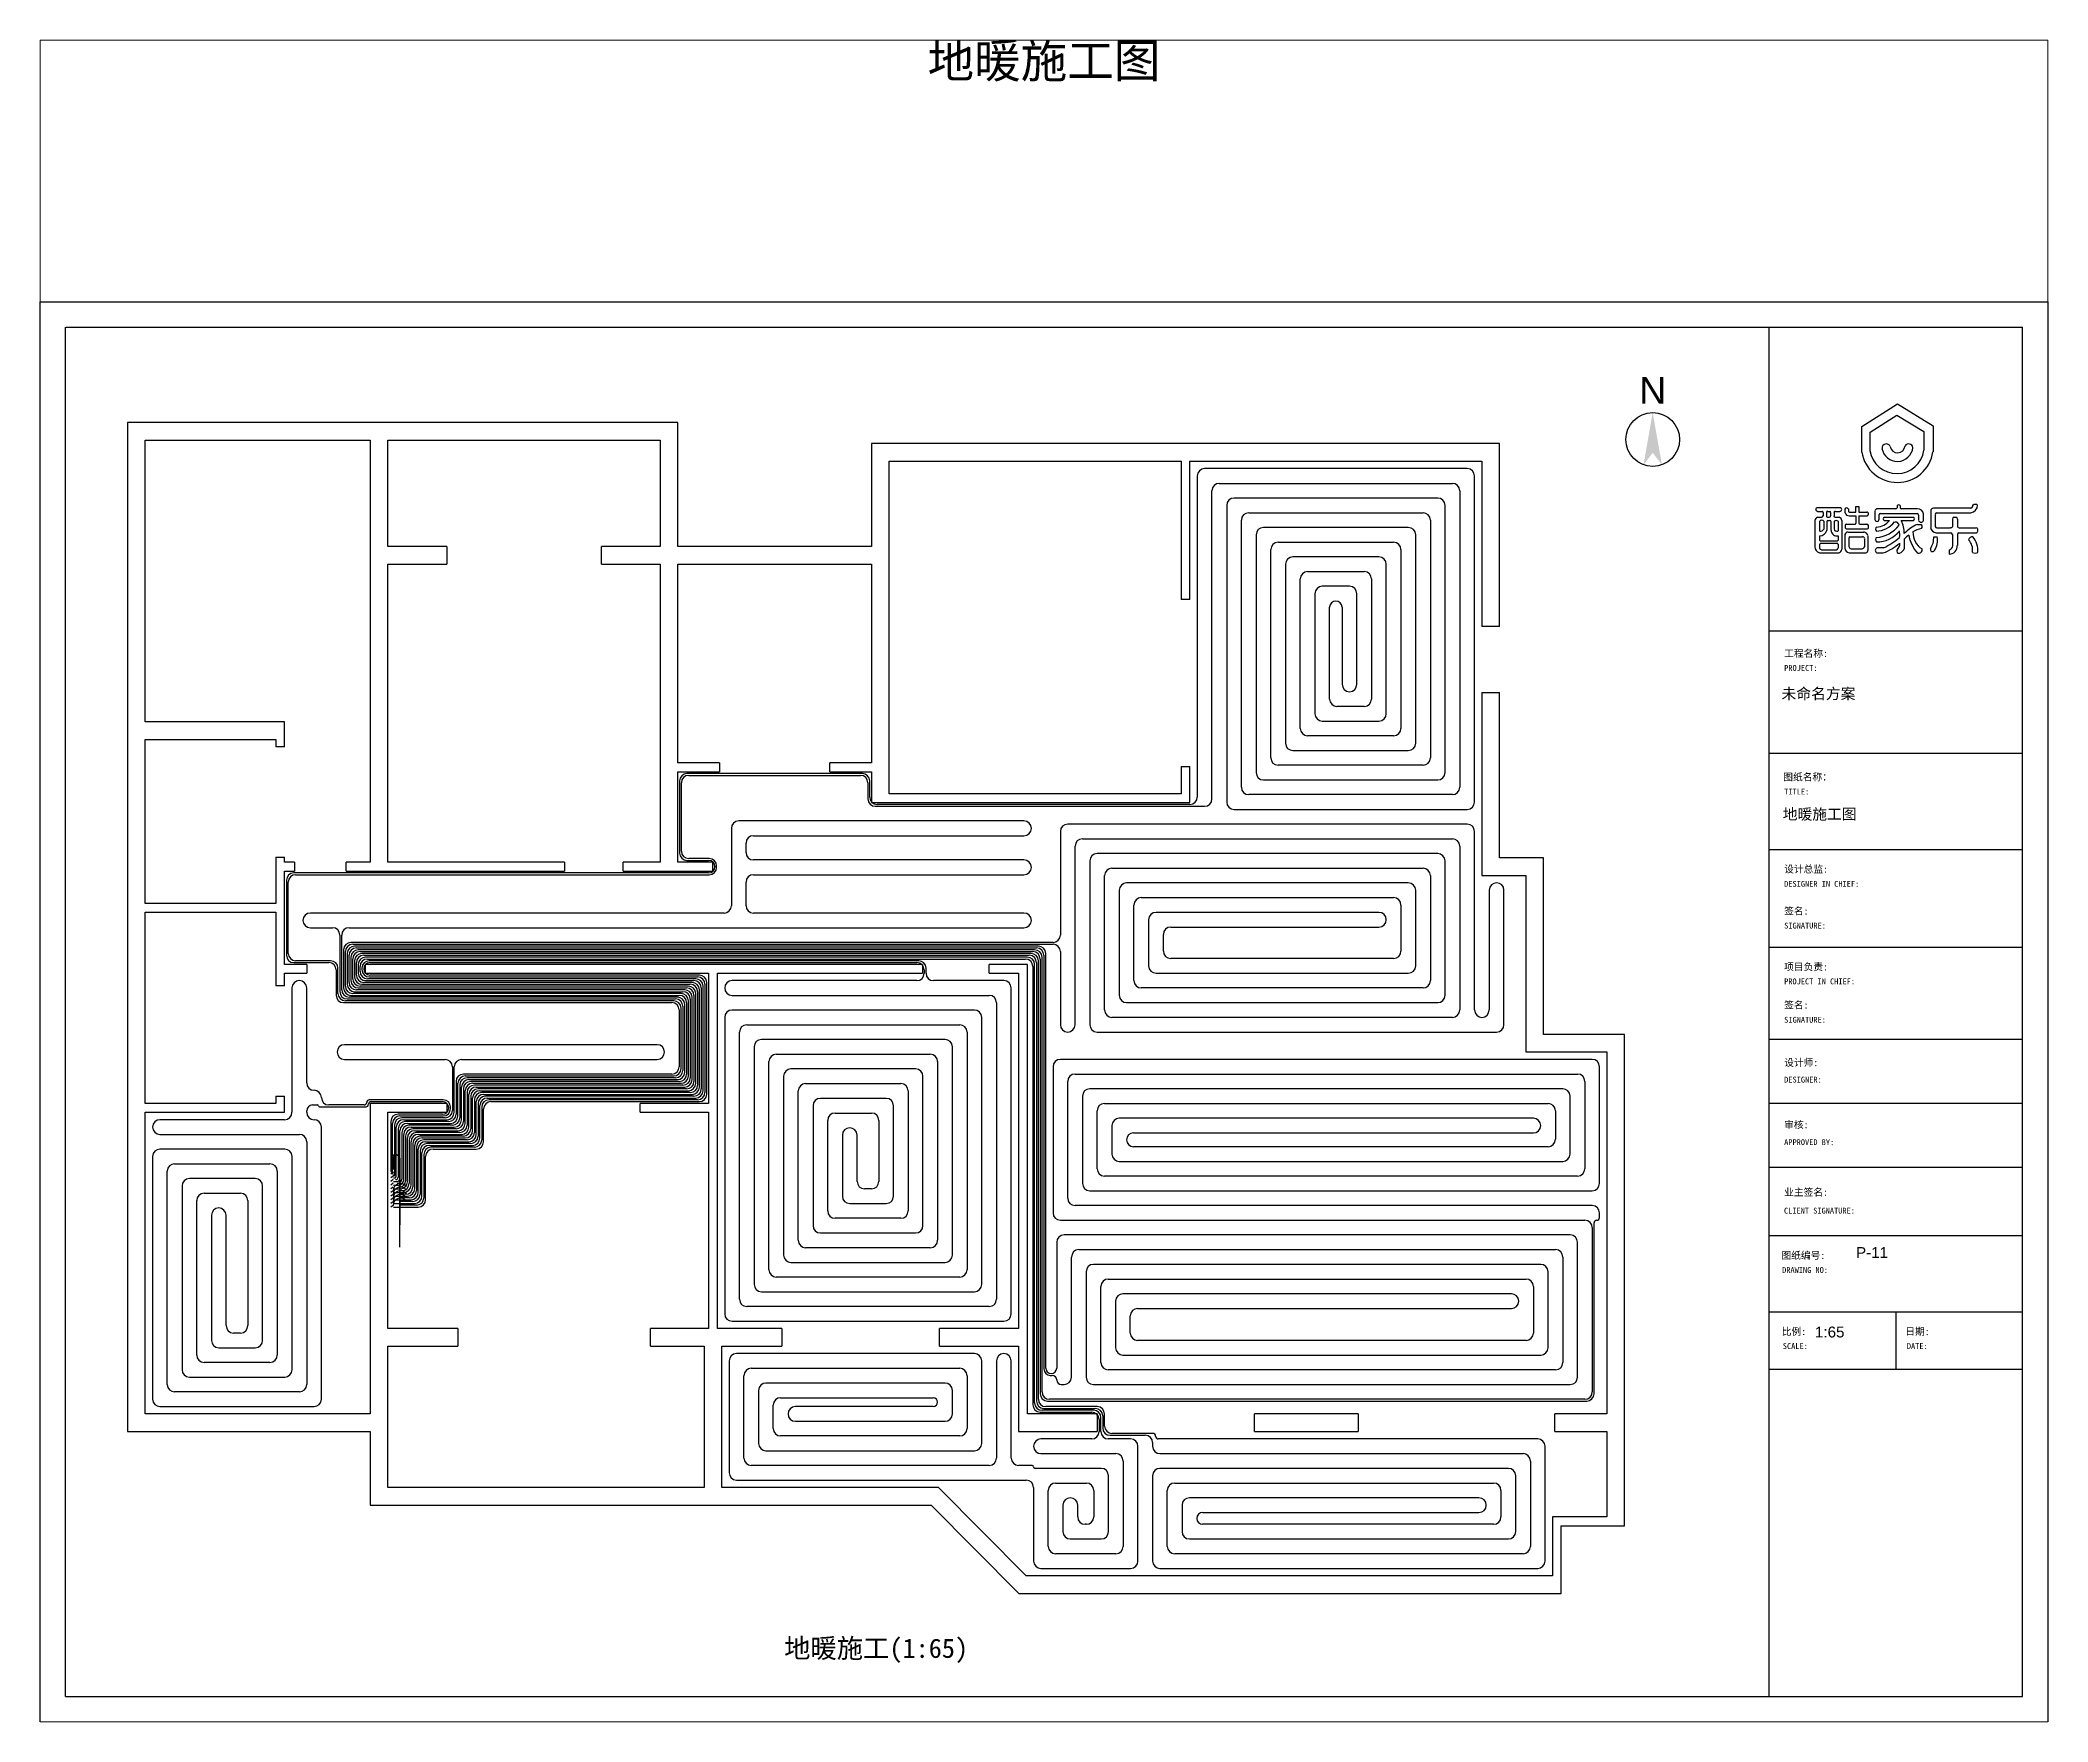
# Paper-space layout 'Layout1' of a CAD drawing. Header units: inches. Extents: x 0 to 10.5, y -0.4 to 8.4.
# The model-space entities are those that its viewports show. They can reach past a viewport. Long polylines and large blocks are cut down to what shows.
import ezdxf

# ---------------------------------------------------------------- set-up
doc = ezdxf.new("R2010")
doc.units = ezdxf.units.IN
doc.header["$MEASUREMENT"] = 0
for name, color, linetype in [('A2-建筑墙体', 255, 'Continuous'), ('P9-符号标注', 1, 'Continuous'), ('图框', 4, 'Continuous'), ('地暖管', 7, 'Continuous')]:
    doc.layers.add(name, color=color, linetype=linetype)
doc.styles.add('1dac53a31aeba2370b97106346818e54', font='', dxfattribs={"height": 43.198381})
doc.styles.add('1f488f4b2ef1b152d32ed8bb140b4ed1', font='', dxfattribs={"height": 43.198381})
doc.styles.add('2ee4a1918873d97d1977456be36b2fac', font='', dxfattribs={"height": 52.798021})
doc.styles.add('58c27925b294fd0c30aaffbcf10887a5', font='', dxfattribs={"height": 52.798021})
doc.styles.add('5d7050954b2bbd82e94d75c8334c1a07', font='', dxfattribs={"height": 52.798021})
doc.styles.add('6cdbe4c37f334f9b3f18b74c6616af9b', font='', dxfattribs={"height": 43.198381})
doc.styles.add('871ba157db02772189435026d6a1f12a', font='', dxfattribs={"height": 52.798021})
doc.styles.add('b55c54cd7af753c58a5ed410a0ddc4e6', font='', dxfattribs={"height": 43.198381})
doc.styles.add('DEFAULT_COMPASS_TEXT_STYLE13.239135297263294', font='', dxfattribs={"height": 198.587029})
doc.styles.add('eec79cf32286c9bcb9e9a0388136559f', font='', dxfattribs={"height": 43.198381})
doc.styles.add('fecaf8cb5bb26a9b40f5bfd342b1b301', font='', dxfattribs={"height": 52.798021})
doc.styles.add('LAYER_TEXT_STYLE_YELLOW_327.83400727600923_ZH', font='', dxfattribs={"height": 327.834007})
doc.styles.add('LAYER_TEXT_STYLE_YELLOW_650_ZH', font='', dxfattribs={"height": 580.357143})
doc.styles.add('macro_bim_design_name_ZH', font='', dxfattribs={"height": 80.1})
doc.styles.add('macro_bim_page_name_ZH', font='', dxfattribs={"height": 80.1})
doc.styles.add('macro_bim_page_number', font='', dxfattribs={"height": 80.1})
doc.styles.add('macro_bim_view_ratio', font='', dxfattribs={"height": 80.1})
doc.styles.get('1dac53a31aeba2370b97106346818e54').set_extended_font_data('SimSun')
doc.styles.get('1f488f4b2ef1b152d32ed8bb140b4ed1').set_extended_font_data('SimSun')
doc.styles.get('2ee4a1918873d97d1977456be36b2fac').set_extended_font_data('SimSun')
doc.styles.get('58c27925b294fd0c30aaffbcf10887a5').set_extended_font_data('SimSun')
doc.styles.get('5d7050954b2bbd82e94d75c8334c1a07').set_extended_font_data('SimSun')
doc.styles.get('6cdbe4c37f334f9b3f18b74c6616af9b').set_extended_font_data('SimSun')
doc.styles.get('871ba157db02772189435026d6a1f12a').set_extended_font_data('SimSun')
doc.styles.get('b55c54cd7af753c58a5ed410a0ddc4e6').set_extended_font_data('SimSun')
doc.styles.get('DEFAULT_COMPASS_TEXT_STYLE13.239135297263294').set_extended_font_data('Arial')
doc.styles.get('eec79cf32286c9bcb9e9a0388136559f').set_extended_font_data('SimSun')
doc.styles.get('fecaf8cb5bb26a9b40f5bfd342b1b301').set_extended_font_data('SimSun')
doc.styles.get('LAYER_TEXT_STYLE_YELLOW_327.83400727600923_ZH').set_extended_font_data('SimSun')
doc.styles.get('LAYER_TEXT_STYLE_YELLOW_650_ZH').set_extended_font_data('SimSun')
doc.styles.get('macro_bim_design_name_ZH').set_extended_font_data('SimSun')
doc.styles.get('macro_bim_page_name_ZH').set_extended_font_data('SimSun')
doc.styles.get('macro_bim_page_number').set_extended_font_data('Arial')
doc.styles.get('macro_bim_view_ratio').set_extended_font_data('Arial')

psp = doc.layouts.get("Layout1")

msp = doc.modelspace()

# ---------------------------------------------------------------- texts
at = {"color": 2, "attachment_point": 5, "line_spacing_factor": 0.8}
for s, insert, char_height, style in [('地暖施工图^M^J', (13650, -4778), 464.3, 'LAYER_TEXT_STYLE_YELLOW_650_ZH'), ('地暖施工(1:65)', (11367, -26367), 262.3, 'LAYER_TEXT_STYLE_YELLOW_327.83400727600923_ZH')]:
    msp.add_mtext(s, dxfattribs=dict(at, insert=insert, char_height=char_height, style=style))
at = {"layer": 'P9-符号标注', "color": 7, "insert": (21927, -9232), "char_height": 365, "attachment_point": 5, "line_spacing_factor": 0.8, "style": 'DEFAULT_COMPASS_TEXT_STYLE13.239135297263294'}
msp.add_mtext('N', dxfattribs=at)
at = {"layer": '图框', "color": 7, "char_height": 147.3, "attachment_point": 1, "line_spacing_factor": 0.8}
for s, insert, style in [('未命名方案^M^J', (23679, -13282), 'macro_bim_design_name_ZH'), ('地暖施工图^M^J', (23695, -14920), 'macro_bim_page_name_ZH'), ('P-11^M^J', (24692, -20879), 'macro_bim_page_number'), ('1:65^M^J', (24134, -21960), 'macro_bim_view_ratio')]:
    msp.add_mtext(s, dxfattribs=dict(at, insert=insert, style=style))

# ---------------------------------------------------------------- blocks, each defined once
blk = doc.blocks.new('1017054')
at = {"layer": '图框', "linetype": 'Continuous'}
for p, q in [((1, -8420), (11879, -8420)), ((1, -16820), (1, -8420)), ((11879, -8420), (11879, -16820)), ((151, -16670), (151, -8570)), ((155, -8570), (11729, -8570)), ((10229, -8570), (10229, -16670)), ((11729, -16670), (11729, -8570)), ((10779, -9158), (10989, -9025)), ((10989, -9025), (11200, -9155)), ((10827, -9191), (10986, -9092)), ((10986, -9092), (11146, -9187)), ((10779, -9309), (10779, -9158)), ((10827, -9301), (10827, -9191)), ((11146, -9187), (11146, -9299)), ((11200, -9155), (11200, -9308)), ((10500, -9714), (10500, -9871)), ((10516, -9638), (10649, -9638)), ((10516, -9695), (10540, -9695)), ((10517, -9660), (10543, -9660)), ((10529, -9718), (10529, -9778)), ((10550, -9667), (10550, -9686)), ((10553, -9718), (10553, -9765)), ((10569, -9667), (10569, -9686)), ((10572, -9722), (10572, -9772)), ((10578, -9660), (10588, -9660)), ((10578, -9695), (10588, -9695)), ((10578, -9714), (10588, -9714)), ((10594, -9667), (10594, -9686)), ((10596, -9722), (10596, -9772)), ((10614, -9667), (10614, -9686)), ((10615, -9718), (10615, -9765)), ((10622, -9695), (10645, -9695)), ((10623, -9660), (10648, -9660)), ((10638, -9718), (10638, -9778)), ((10660, -9714), (10660, -9884)), ((10679, -9647), (10679, -9668)), ((10687, -9736), (10739, -9736)), ((10699, -9646), (10699, -9660)), ((10704, -9664), (10744, -9664)), ((10704, -9686), (10744, -9686)), ((10744, -9664), (10744, -9632)), ((10744, -9632), (10761, -9632)), ((10744, -9686), (10744, -9730)), ((10761, -9632), (10761, -9664)), ((10761, -9664), (10809, -9664)), ((10761, -9686), (10810, -9686)), ((10761, -9686), (10761, -9730)), ((10766, -9736), (10809, -9736)), ((10816, -9669), (10816, -9681)), ((10855, -9658), (10855, -9708)), ((10979, -9645), (10872, -9645)), ((10880, -9679), (10880, -9707)), ((10887, -9672), (11105, -9672)), ((10910, -9714), (10943, -9714)), ((10912, -9695), (11084, -9695)), ((10973, -9723), (10986, -9723)), ((10988, -9626), (10988, -9639)), ((11005, -9626), (11005, -9639)), ((11108, -9645), (11010, -9645)), ((11012, -9714), (11084, -9714)), ((11108, -9737), (11127, -9737)), ((11113, -9683), (11113, -9713)), ((11144, -9714), (11144, -9674)), ((11186, -9651), (11186, -9756)), ((11424, -9641), (11208, -9641)), ((11213, -9678), (11213, -9749)), ((11223, -9668), (11422, -9668)), ((11315, -9706), (11315, -9752)), ((11323, -9695), (11339, -9695)), ((11344, -9706), (11344, -9752)), ((10529, -9804), (10529, -9831)), ((10529, -9854), (10529, -9877)), ((10536, -9849), (10633, -9849)), ((10537, -9835), (10630, -9835)), ((10638, -9804), (10638, -9831)), ((10638, -9854), (10638, -9877)), ((10678, -9796), (10678, -9878)), ((10680, -9743), (10680, -9758)), ((10687, -9763), (10812, -9763)), ((10699, -9783), (10790, -9783)), ((10702, -9821), (10702, -9867)), ((10706, -9810), (10783, -9810)), ((10795, -9820), (10795, -9869)), ((10815, -9806), (10815, -9888)), ((10817, -9743), (10817, -9758)), ((11031, -9877), (11031, -9823)), ((11204, -9810), (11225, -9810)), ((11218, -9788), (11305, -9788)), ((11223, -9757), (11304, -9757)), ((11316, -9797), (11316, -9864)), ((11344, -9796), (11344, -9862)), ((11352, -9788), (11455, -9788)), ((11354, -9757), (11454, -9757)), ((11463, -9764), (11463, -9780)), ((10528, -9905), (10644, -9905)), ((10541, -9887), (10630, -9887)), ((10704, -9905), (10802, -9905)), ((10716, -9882), (10780, -9882)), ((10867, -9906), (10905, -9906)), ((10907, -9875), (10869, -9875)), ((11295, -9888), (11295, -9913)), ((11729, -10368), (10229, -10368)), ((10229, -11091), (11729, -11091)), ((10229, -11660), (11729, -11660)), ((10229, -12237), (11729, -12237)), ((10229, -12781), (11729, -12781)), ((10229, -13160), (11729, -13160)), ((10229, -13539), (11729, -13539)), ((10229, -13944), (11729, -13944)), ((10229, -14394), (11729, -14394)), ((10979, -14394), (10979, -14734)), ((10229, -14734), (11729, -14734)), ((151, -16670), (11729, -16670)), ((1, -16820), (11879, -16820))]:
    blk.add_line(p, q, dxfattribs=at)
for centre, radius, start, end in [((10924, -9287), 25.6, 25.4217, 181.4755), ((11056, -9287), 25.6, 10.3302, 146.5496), ((10989, -9276), 213, 189.0633, 351.2254), ((10986, -9276), 161, 188.6788, 352.0826), ((10989, -9272), 92.6, 189.9871, 353.3239), ((10990, -9270), 44.2, 187.8755, 356.2645), ((10996, -9632), 10.4, 34.3448, 145.6552), ((11450, -9643), 24.2, 56.3684, 123.6316), ((10523, -9717), 22.9, 105.8398, 172.9577), ((10517, -9649), 10.8, 94.3178, 273.3504), ((10542, -9727), 14.9, 39.0145, 144.5069), ((10540, -9684), 11, 269.1434, 346.8272), ((10544, -9667), 6.82, 357.9813, 95.3251), ((10578, -9669), 9.33, 88.0429, 167.3039), ((10577, -9687), 8.15, 177.1117, 278.9893), ((10580, -9722), 7.97, 102.506, 178.9752), ((10588, -9666), 6.14, 349.2425, 85.6662), ((10585, -9686), 9.14, 292.9891, 0.3126), ((10589, -9722), 7.62, 359.8645, 92.4738), ((10622, -9669), 9.02, 87.0265, 167.2982), ((10622, -9686), 8.43, 179.7737, 268.0035), ((10626, -9734), 19.5, 51.8261, 124.5623), ((10641, -9714), 19.4, 359.2366, 77.7973), ((10649, -9649), 10.8, 266.6496, 85.6822), ((10689, -9649), 10.2, 18.3262, 167.8205), ((10703, -9662), 24.4, 195.3683, 273.7092), ((10688, -9744), 7.75, 97.023, 172.3878), ((10704, -9659), 5.04, 186.1129, 278.4123), ((10737, -9730), 7.12, 288.7577, 357.8254), ((10769, -9729), 8.1, 189.8664, 250.4176), ((10809, -9672), 7.85, 27.0659, 91.1627), ((10809, -9745), 8.27, 9.8926, 92.8722), ((10809, -9677), 8.28, 276.5681, 337.7041), ((10874, -9664), 19.8, 96.6007, 160.3597), ((10868, -9707), 12.5, 186.187, 2.5361), ((10858, -9629), 148, 272.3026, 320.7721), ((10859, -9647), 107, 273.9524, 321.1287), ((10888, -9680), 7.63, 91.6309, 173.2415), ((10916, -9705), 10.9, 111.6127, 237.2128), ((10979, -9635), 9.89, 268.8742, 333.4444), ((10966, -9751), 34.4, 15.3673, 54.4676), ((11012, -9638), 6.85, 190.6555, 259.3445), ((10883, -9785), 147, 357.8846, 28.7671), ((11214, -9974), 260, 114.3082, 135.1267), ((11080, -9704), 10.3, 291.0497, 70.1958), ((11103, -9683), 10.8, 0.021, 77.2986), ((11106, -9684), 39.2, 14.2994, 86.0895), ((11129, -9707), 16.8, 203.5785, 334.051), ((11120, -9751), 16, 317.397, 62.1117), ((11208, -9670), 29.1, 89.0621, 139.2711), ((11227, -9682), 14.7, 105.192, 161.4386), ((11330, -9708), 15.5, 118.117, 170.1296), ((11328, -9706), 16.6, 2.4315, 45.3302), ((11418, -9623), 45.4, 276.043, 0.6561), ((11418, -9624), 18, 287.8972, 5.2615), ((10530, -9752), 26.2, 268.286, 331.4678), ((10530, -9761), 43.2, 268.7071, 344.9622), ((10536, -9826), 8.72, 215.6619, 274.0552), ((10536, -9856), 6.59, 88.4624, 161.4065), ((10632, -9770), 35.4, 184.5653, 280.0218), ((10634, -9757), 21, 199.7556, 279.2299), ((10630, -9824), 10.9, 272.4689, 318.043), ((10633, -9854), 4.23, 356.5833, 90.1358), ((10701, -9809), 26.4, 95.4692, 150.4293), ((10688, -9755), 8.21, 201.5589, 265.2478), ((10722, -9822), 20.2, 142.4892, 177.2382), ((10782, -9823), 13.4, 15.3429, 86.4694), ((10789, -9809), 26.9, 7.3153, 87.9697), ((10811, -9757), 6.48, 276.5205, 350.2473), ((10875, -9827), 15.7, 123.3782, 235.8729), ((10875, -9766), 14.8, 121.8392, 226.6122), ((10846, -9620), 196, 275.8575, 321.3412), ((10867, -9669), 172, 269.6552, 321.4289), ((10796, -9609), 316, 290.1177, 311.0182), ((10725, -9487), 429, 295.1849, 310.2737), ((10953, -9851), 51.1, 311.4031, 3.379), ((10884, -9798), 119, 352.3038, 10.7649), ((11272, -10064), 341, 129.226, 134.9163), ((11284, -9757), 232, 190.7057, 220.3029), ((11194, -9786), 113, 177.3231, 238.5217), ((11148, -9881), 120, 98.1899, 123.8383), ((11091, -9818), 113, 325.9002, 3.9769), ((11224, -9749), 39, 189.9894, 261.0429), ((11127, -9832), 100, 323.8129, 12.8), ((11224, -9746), 11.1, 197.063, 266.0296), ((11302, -9738), 18.3, 274.9534, 313.251), ((11302, -9803), 15.2, 23.1977, 79.7655), ((11355, -9744), 13.1, 218.8604, 269.4316), ((11354, -9798), 10.2, 98.9535, 172.6014), ((11438, -9839), 29.6, 93.6778, 159.4525), ((11345, -9889), 89.2, 351.6279, 42.5776), ((11332, -9893), 133, 356.0858, 38.6706), ((11454, -9767), 9.65, 16.3888, 84.9004), ((11455, -9780), 7.71, 266.9322, 356.9554), ((10539, -9867), 39.5, 184.5461, 253.5877), ((10540, -9876), 11, 182.8788, 273.3527), ((10627, -9877), 10.5, 284.461, 1.1456), ((10638, -9884), 21.7, 284.7041, 359.8653), ((10711, -9872), 33.9, 190.6832, 257.6799), ((10719, -9865), 17.5, 186.4435, 257.5309), ((10778, -9865), 17, 275.0012, 347.3706), ((10799, -9889), 16.7, 280.6915, 1.9889), ((10876, -9891), 17.6, 113.2664, 240.4321), ((10998, -9895), 13, 153.4314, 282.6999), ((10987, -9864), 46.1, 288.0126, 343.6602), ((11115, -9887), 20.9, 247.696, 13.0599), ((11197, -9885), 12.7, 161.6014, 329.0657), ((11296, -9865), 47.6, 268.3218, 3.7575), ((11290, -9862), 26.5, 281.0456, 355.655), ((11449, -9875), 31.9, 240.085, 300.5245)]:
    blk.add_arc(centre, radius, start, end, dxfattribs=at)
at = {"layer": '图框', "color": 255, "attachment_point": 1, "line_spacing_factor": 0.8}
for s, insert, char_height, style in [('工程名称:', (10319, -10479), 42.2, '871ba157db02772189435026d6a1f12a'), ('PROJECT:', (10319, -10569), 34.6, '1f488f4b2ef1b152d32ed8bb140b4ed1'), ('图纸名称：', (10314, -11210), 42.2, '58c27925b294fd0c30aaffbcf10887a5'), ('TITLE:', (10319, -11300), 34.6, '1f488f4b2ef1b152d32ed8bb140b4ed1'), ('设计总监:', (10319, -11755), 42.2, '5d7050954b2bbd82e94d75c8334c1a07'), ('DESIGNER IN CHIEF:', (10319, -11846), 34.56, '6cdbe4c37f334f9b3f18b74c6616af9b'), ('签名:', (10319, -12003), 42.2, '5d7050954b2bbd82e94d75c8334c1a07'), ('SIGNATURE:', (10319, -12093), 34.6, '6cdbe4c37f334f9b3f18b74c6616af9b'), ('项目负责:', (10319, -12333), 42.2, '5d7050954b2bbd82e94d75c8334c1a07'), ('PROJECT IN CHIEF:', (10319, -12423), 34.56, 'b55c54cd7af753c58a5ed410a0ddc4e6'), ('签名:', (10319, -12559), 42.2, '2ee4a1918873d97d1977456be36b2fac'), ('SIGNATURE:', (10319, -12650), 34.6, '6cdbe4c37f334f9b3f18b74c6616af9b'), ('设计师:', (10319, -12899), 42.2, '2ee4a1918873d97d1977456be36b2fac'), ('DESIGNER:', (10319, -13004), 34.6, '6cdbe4c37f334f9b3f18b74c6616af9b'), ('审核:', (10319, -13267), 42.2, '2ee4a1918873d97d1977456be36b2fac'), ('APPROVED BY:', (10319, -13374), 34.56, 'eec79cf32286c9bcb9e9a0388136559f'), ('业主签名:', (10319, -13666), 42.2, 'fecaf8cb5bb26a9b40f5bfd342b1b301'), ('CLIENT SIGNATURE:', (10318, -13779), 34.56, '6cdbe4c37f334f9b3f18b74c6616af9b'), ('图纸编号:', (10303, -14040), 42.2, '2ee4a1918873d97d1977456be36b2fac'), ('DRAWING NO:', (10307, -14130), 34.56, '1dac53a31aeba2370b97106346818e54'), ('比例:', (10305, -14490), 42.2, '2ee4a1918873d97d1977456be36b2fac'), ('日期:', (11036, -14490), 42.2, '2ee4a1918873d97d1977456be36b2fac'), ('SCALE:', (10311, -14580), 34.6, '1f488f4b2ef1b152d32ed8bb140b4ed1'), ('DATE:', (11045, -14580), 34.6, '1f488f4b2ef1b152d32ed8bb140b4ed1')]:
    blk.add_mtext(s, dxfattribs=dict(at, insert=insert, char_height=char_height, style=style))

# ---------------------------------------------------------------- hatches: boundary and pattern name
at = {"layer": 'P9-符号标注'}
msp.add_hatch(color=0, dxfattribs=at).paths.add_polyline_path([(21927, -10083), (21802, -10244), (21927, -9536), (22052, -10244)], flags=0)

# ---------------------------------------------------------------- linework, layer by layer
at = {"layer": 'A2-建筑墙体', "color": 255, "linetype": 'Continuous'}
for p, q in [((1429, -9672), (1189, -9672)), ((1189, -9672), (1189, -23387)), ((8669, -9672), (1429, -9672)), ((8669, -9912), (8669, -9672)), ((1429, -13737), (1429, -9912)), ((1429, -9912), (4489, -9912)), ((4489, -9912), (4489, -15647)), ((4729, -9912), (8429, -9912)), ((4729, -11357), (4729, -9912)), ((8429, -9912), (8429, -11357)), ((8669, -11357), (8669, -9912)), ((11304, -9957), (11304, -10197)), ((19844, -9957), (11304, -9957)), ((19844, -10197), (19844, -9957)), ((11304, -10197), (11304, -11357)), ((11544, -10197), (15514, -10197)), ((11544, -14717), (11544, -10197)), ((15514, -10197), (15514, -12076)), ((15634, -10197), (19604, -10197)), ((15634, -12076), (15634, -10197)), ((19604, -10197), (19604, -12442)), ((19844, -12442), (19844, -10197)), ((5531, -11357), (4729, -11357)), ((5531, -11357), (5531, -11597)), ((5531, -11357), (5531, -11597)), ((8429, -11357), (7631, -11357)), ((7631, -11597), (7631, -11357)), ((7631, -11597), (7631, -11357)), ((11304, -11357), (8669, -11357)), ((4729, -11597), (5531, -11597)), ((4729, -15647), (4729, -11597)), ((7631, -11597), (8429, -11597)), ((8429, -11597), (8429, -15647)), ((8669, -11597), (11304, -11597)), ((8669, -14297), (8669, -11597)), ((11304, -11597), (11304, -14297)), ((15634, -12076), (15514, -12076)), ((15634, -12076), (15514, -12076)), ((19844, -12442), (19604, -12442)), ((19844, -12442), (19604, -12442)), ((19604, -13342), (19604, -15587)), ((19604, -13342), (19844, -13342)), ((19604, -13342), (19844, -13342)), ((19844, -15587), (19844, -13342)), ((3324, -13737), (1429, -13737)), ((3324, -13977), (3324, -13737)), ((1429, -13977), (3204, -13977)), ((1429, -16207), (1429, -13977)), ((3204, -13977), (3204, -14077)), ((3324, -14077), (3204, -14077)), ((3324, -14077), (3204, -14077)), ((3324, -14077), (3324, -13977)), ((9238, -14297), (8669, -14297)), ((8669, -15647), (8669, -14417)), ((8669, -14417), (9238, -14417)), ((9238, -14297), (9238, -14417)), ((9238, -14297), (9238, -14417)), ((11304, -14297), (10738, -14297)), ((10738, -14417), (10738, -14297)), ((10738, -14417), (10738, -14297)), ((10738, -14417), (11304, -14417)), ((11304, -14417), (11304, -14717)), ((15514, -14344), (15514, -14717)), ((15514, -14344), (15634, -14344)), ((15514, -14344), (15634, -14344)), ((15634, -14837), (15634, -14344)), ((11304, -14717), (11304, -14837)), ((15514, -14717), (11544, -14717)), ((11304, -14837), (15514, -14837)), ((15514, -14837), (15634, -14837)), ((3204, -15577), (3204, -16207)), ((3204, -15577), (3324, -15577)), ((3204, -15577), (3324, -15577)), ((3324, -15647), (3324, -15577)), ((3459, -15647), (3324, -15647)), ((3324, -17037), (3324, -15767)), ((3324, -15767), (3459, -15767)), ((3459, -15647), (3459, -15767)), ((3459, -15647), (3459, -15767)), ((4489, -15647), (4159, -15647)), ((4159, -15767), (4159, -15647)), ((4159, -15767), (4159, -15647)), ((4159, -15767), (7129, -15767)), ((7129, -15647), (4729, -15647)), ((7129, -15647), (7129, -15767)), ((7129, -15647), (7129, -15767)), ((8429, -15647), (7929, -15647)), ((7929, -15767), (7929, -15647)), ((7929, -15767), (7929, -15647)), ((7929, -15767), (9149, -15767)), ((9149, -15647), (8669, -15647)), ((9149, -15767), (9149, -15647)), ((19604, -15587), (19604, -15827)), ((19604, -15827), (20204, -15827)), ((20444, -15587), (19844, -15587)), ((20204, -15827), (20204, -18227)), ((20444, -15827), (20444, -15587)), ((20444, -17987), (20444, -15827)), ((3204, -16207), (1429, -16207)), ((1429, -18927), (1429, -16327)), ((1429, -16327), (3204, -16327)), ((3204, -16327), (3204, -17328)), ((3624, -17037), (3324, -17037)), ((3324, -17157), (3624, -17157)), ((3324, -17328), (3324, -17157)), ((3624, -17037), (3624, -17157)), ((3624, -17037), (3624, -17157)), ((11996, -17037), (4424, -17037)), ((4424, -17157), (4424, -17037)), ((4424, -17157), (4424, -17037)), ((4424, -17157), (9089, -17157)), ((9089, -17157), (9089, -18927)), ((9209, -17157), (11996, -17157)), ((9209, -21987), (9209, -17157)), ((11996, -17037), (11996, -17157)), ((11996, -17037), (11996, -17157)), ((13424, -17037), (12904, -17037)), ((12904, -17157), (12904, -17037)), ((12904, -17157), (12904, -17037)), ((12904, -17157), (13304, -17157)), ((13304, -17157), (13304, -21987)), ((13424, -17157), (13424, -17037)), ((13424, -23147), (13424, -17157)), ((3324, -17328), (3204, -17328)), ((3324, -17328), (3204, -17328)), ((21304, -17987), (20444, -17987)), ((21544, -17987), (21304, -17987)), ((21544, -24667), (21544, -17987)), ((20204, -18227), (20444, -18227)), ((20444, -18227), (21304, -18227)), ((21304, -18227), (21304, -23147)), ((3204, -18828), (3204, -18927)), ((3204, -18828), (3324, -18828)), ((3204, -18828), (3324, -18828)), ((3324, -18927), (3324, -18828)), ((3204, -18927), (1429, -18927)), ((1429, -19047), (3324, -19047)), ((1429, -23147), (1429, -19047)), ((3324, -19047), (3324, -18927)), ((4729, -18927), (4489, -18927)), ((4489, -18927), (4489, -23147)), ((5531, -18927), (4729, -18927)), ((4729, -21987), (4729, -19047)), ((4729, -19047), (5531, -19047)), ((5531, -18927), (5531, -19047)), ((5531, -18927), (5531, -19047)), ((9089, -18927), (8161, -18927)), ((8161, -19047), (8161, -18927)), ((8161, -19047), (8161, -18927)), ((8161, -19047), (9089, -19047)), ((9089, -19047), (9089, -21987)), ((5681, -21987), (4729, -21987)), ((5681, -21987), (5681, -22227)), ((5681, -21987), (5681, -22227)), ((9089, -21987), (8300, -21987)), ((8300, -22227), (8300, -21987)), ((8300, -22227), (8300, -21987)), ((10087, -21987), (9209, -21987)), ((10087, -21987), (10087, -22227)), ((10087, -21987), (10087, -22227)), ((13304, -21987), (12227, -21987)), ((12227, -22227), (12227, -21987)), ((12227, -22227), (12227, -21987)), ((4729, -24147), (4729, -22227)), ((4729, -22227), (5681, -22227)), ((8300, -22227), (9029, -22227)), ((9029, -22227), (9029, -24147)), ((9269, -22227), (10087, -22227)), ((9269, -24147), (9269, -22227)), ((12227, -22227), (13304, -22227)), ((13304, -22227), (13304, -23147)), ((4489, -23147), (1429, -23147)), ((13304, -23147), (13304, -23387)), ((14374, -23147), (13424, -23147)), ((14374, -23147), (14374, -23387)), ((14374, -23147), (14374, -23387)), ((17920, -23147), (16514, -23147)), ((16514, -23387), (16514, -23147)), ((16514, -23387), (16514, -23147)), ((17920, -23147), (17920, -23387)), ((17920, -23147), (17920, -23387)), ((21304, -23147), (20596, -23147)), ((20596, -23387), (20596, -23147)), ((20596, -23387), (20596, -23147)), ((1189, -23387), (1429, -23387)), ((1429, -23387), (4489, -23387)), ((4489, -23387), (4489, -24387)), ((13304, -23387), (14374, -23387)), ((16514, -23387), (17920, -23387)), ((20596, -23387), (21304, -23387)), ((21304, -23387), (21304, -24547)), ((9029, -24147), (4729, -24147)), ((12216, -24147), (9269, -24147)), ((13408, -25347), (12216, -24147)), ((4489, -24387), (4729, -24387)), ((4729, -24387), (12116, -24387)), ((12116, -24387), (13309, -25587)), ((20684, -24547), (20564, -24547)), ((20564, -24547), (20564, -25347)), ((21304, -24547), (20684, -24547)), ((20684, -25587), (20684, -24667)), ((20684, -24667), (21304, -24667)), ((21304, -24667), (21544, -24667)), ((20564, -25347), (13408, -25347)), ((13309, -25587), (20564, -25587)), ((20564, -25587), (20684, -25587))]:
    msp.add_line(p, q, dxfattribs=at)
at = {"layer": 'P9-符号标注', "color": 0, "linetype": 'Continuous'}
msp.add_circle((21927, -9901), 365, dxfattribs=at)
at = {"layer": '地暖管', "color": 242, "linetype": 'Continuous', "true_color": 0xbd002e}
for p, q in [((19404, -10297), (15834, -10297)), ((15734, -10397), (15734, -14762)), ((15934, -14787), (15934, -10597)), ((16034, -10497), (19204, -10497)), ((19304, -10597), (19304, -14629)), ((19504, -14829), (19504, -10397)), ((16134, -10797), (16134, -14829)), ((19004, -10697), (16234, -10697)), ((16434, -10897), (18804, -10897)), ((19104, -14429), (19104, -10797)), ((16334, -14629), (16334, -10997)), ((18604, -11097), (16634, -11097)), ((18904, -10997), (18904, -14229)), ((16534, -11197), (16534, -14429)), ((16734, -14229), (16734, -11397)), ((16834, -11297), (18404, -11297)), ((18504, -11397), (18504, -13829)), ((18704, -14029), (18704, -11197)), ((16934, -11597), (16934, -14029)), ((18204, -11497), (17034, -11497)), ((17234, -11697), (18004, -11697)), ((18304, -13629), (18304, -11597)), ((17134, -13829), (17134, -11797)), ((17334, -11997), (17334, -13629)), ((17804, -11897), (17434, -11897)), ((17904, -13229), (17904, -11997)), ((18104, -11797), (18104, -13429)), ((17534, -13429), (17534, -12182)), ((17704, -12182), (17704, -13229)), ((18004, -13529), (17634, -13529)), ((17434, -13729), (18204, -13729)), ((17034, -14129), (18604, -14129)), ((18404, -13929), (17234, -13929)), ((11180, -14442), (8794, -14442)), ((8819, -14467), (11155, -14467)), ((18804, -14329), (16834, -14329)), ((8694, -14542), (8694, -15522)), ((8719, -15497), (8719, -14567)), ((11255, -14567), (11255, -14787)), ((11280, -14762), (11280, -14542)), ((19204, -14729), (16434, -14729)), ((16634, -14529), (19004, -14529)), ((11355, -14887), (15834, -14887)), ((15634, -14862), (11380, -14862)), ((16234, -14929), (19404, -14929)), ((9399, -15187), (9399, -16238)), ((13378, -15087), (9499, -15087)), ((9699, -15287), (13378, -15287)), ((13873, -15229), (13873, -16638)), ((19404, -15129), (13973, -15129)), ((19504, -17656), (19504, -15229)), ((9599, -15517), (9599, -15387)), ((14073, -17856), (14073, -15429)), ((14173, -15329), (19204, -15329)), ((19004, -15529), (14373, -15529)), ((19304, -15429), (19304, -17656)), ((9090, -15792), (3449, -15792)), ((3474, -15817), (9099, -15817)), ((8794, -15622), (9090, -15622)), ((9099, -15597), (8819, -15597)), ((9174, -15706), (9174, -15708)), ((9199, -15717), (9199, -15697)), ((13378, -15617), (9699, -15617)), ((9699, -15817), (13378, -15817)), ((14273, -15629), (14273, -17856)), ((14473, -17656), (14473, -15829)), ((14573, -15729), (18804, -15729)), ((18904, -15829), (18904, -17256)), ((19104, -17456), (19104, -15629)), ((3349, -15892), (3349, -16912)), ((3374, -16887), (3374, -15917)), ((9599, -16238), (9599, -15917)), ((14673, -16029), (14673, -17456)), ((18604, -15929), (14773, -15929)), ((18704, -17056), (18704, -16029)), ((19704, -16027), (19704, -17656)), ((19904, -17856), (19904, -16027)), ((9299, -16338), (3674, -16338)), ((13378, -16338), (9699, -16338)), ((14873, -17256), (14873, -16229)), ((14973, -16129), (18404, -16129)), ((18204, -16329), (15173, -16329)), ((18504, -16229), (18504, -16856)), ((3674, -16538), (3975, -16538)), ((4075, -16638), (4075, -17406)), ((4100, -17381), (4100, -16638)), ((4200, -16538), (13378, -16538)), ((15073, -16429), (15073, -17056)), ((15273, -16856), (15273, -16629)), ((15373, -16529), (18204, -16529)), ((4125, -16838), (4125, -17357)), ((4150, -17332), (4150, -16863)), ((4175, -16888), (4175, -17307)), ((4200, -17282), (4200, -16913)), ((13773, -16738), (4225, -16738)), ((4250, -16763), (13773, -16763)), ((13573, -16788), (4275, -16788)), ((4300, -16813), (13548, -16813)), ((13523, -16838), (4325, -16838)), ((4350, -16863), (13498, -16863)), ((13473, -16888), (4375, -16888)), ((4400, -16913), (13448, -16913)), ((13648, -16913), (13648, -22536)), ((13673, -22523), (13673, -16888)), ((13873, -16863), (13873, -17856)), ((3449, -17012), (3925, -17012)), ((3950, -16987), (3474, -16987)), ((4025, -17112), (4025, -17456)), ((4050, -17431), (4050, -17087)), ((4225, -16938), (4225, -17257)), ((4250, -17232), (4250, -16963)), ((4275, -16988), (4275, -17207)), ((4300, -17182), (4300, -17013)), ((4325, -17038), (4325, -17157)), ((4350, -17132), (4350, -17063)), ((4375, -17087), (4375, -17107)), ((4400, -17098), (4400, -17096)), ((13423, -16938), (4425, -16938)), ((4450, -16963), (13398, -16963)), ((11946, -16987), (4475, -16987)), ((4484, -17012), (11921, -17012)), ((8965, -17182), (4484, -17182)), ((12021, -17112), (12021, -17157)), ((12046, -17157), (12046, -17087)), ((13498, -17063), (13498, -23022)), ((13523, -22997), (13523, -17038)), ((13548, -17013), (13548, -22973)), ((13573, -22948), (13573, -16988)), ((13598, -16963), (13598, -22873)), ((13623, -22848), (13623, -16938)), ((15173, -17156), (18604, -17156)), ((18404, -16956), (15373, -16956)), ((3424, -17357), (3424, -19047)), ((3624, -18647), (3624, -17357)), ((4225, -17457), (8690, -17457)), ((8715, -17432), (4250, -17432)), ((4275, -17407), (8740, -17407)), ((8765, -17382), (4300, -17382)), ((4325, -17357), (8790, -17357)), ((8815, -17332), (4350, -17332)), ((4375, -17307), (8840, -17307)), ((8865, -17282), (4400, -17282)), ((4425, -17257), (8890, -17257)), ((8915, -17232), (4450, -17232)), ((4475, -17207), (8940, -17207)), ((8890, -17457), (8890, -18628)), ((8915, -18653), (8915, -17432)), ((8940, -17407), (8940, -18678)), ((8965, -18703), (8965, -17382)), ((8990, -17357), (8990, -18728)), ((9015, -18753), (9015, -17332)), ((9040, -17307), (9040, -18777)), ((9065, -18802), (9065, -17282)), ((11921, -17257), (9409, -17257)), ((9409, -17457), (12904, -17457)), ((13104, -17257), (12146, -17257)), ((13204, -21787), (13204, -17357)), ((18804, -17356), (14973, -17356)), ((4125, -17556), (8590, -17556)), ((8615, -17531), (4150, -17531)), ((4175, -17506), (8640, -17506)), ((8665, -17481), (4200, -17481)), ((8690, -17656), (8690, -18428)), ((8715, -18453), (8715, -17631)), ((8740, -17606), (8740, -18478)), ((8765, -18503), (8765, -17581)), ((8790, -17557), (8790, -18528)), ((8815, -18553), (8815, -17532)), ((8840, -17507), (8840, -18578)), ((8865, -18603), (8865, -17482)), ((12704, -17657), (9409, -17657)), ((13004, -17557), (13004, -21587)), ((14773, -17556), (19004, -17556)), ((9309, -17757), (9309, -21787)), ((9509, -21587), (9509, -17957)), ((9609, -17857), (12504, -17857)), ((12604, -17957), (12604, -21187)), ((12804, -21387), (12804, -17757)), ((14373, -17956), (19804, -17956)), ((19204, -17756), (14573, -17756)), ((8390, -18128), (4138, -18128)), ((9709, -18157), (9709, -21387)), ((12304, -18057), (9809, -18057)), ((10009, -18257), (12104, -18257)), ((12404, -20987), (12404, -18157)), ((4138, -18328), (5505, -18328)), ((5605, -18428), (5605, -19022)), ((5630, -19047), (5630, -18428)), ((5730, -18328), (8390, -18328)), ((8590, -18528), (5755, -18528)), ((5780, -18553), (8615, -18553)), ((9909, -21187), (9909, -18357)), ((10109, -18557), (10109, -20987)), ((11904, -18457), (10209, -18457)), ((12004, -20587), (12004, -18557)), ((12204, -18357), (12204, -20787)), ((13773, -18427), (13773, -20414)), ((21104, -18327), (13873, -18327)), ((14073, -18527), (20904, -18527)), ((21204, -20014), (21204, -18427)), ((3725, -18747), (3724, -18747)), ((5655, -18628), (5655, -19072)), ((5680, -19097), (5680, -18653)), ((5705, -18678), (5705, -19122)), ((5730, -19147), (5730, -18703)), ((5755, -18728), (5755, -19172)), ((5780, -19197), (5780, -18753)), ((8640, -18578), (5805, -18578)), ((5805, -18778), (5805, -19222)), ((5830, -18603), (8665, -18603)), ((5830, -19247), (5830, -18803)), ((8690, -18628), (5855, -18628)), ((5855, -18828), (5855, -19271)), ((5880, -18653), (8715, -18653)), ((8740, -18678), (5905, -18678)), ((5930, -18703), (8765, -18703)), ((8790, -18728), (5955, -18728)), ((5980, -18753), (8815, -18753)), ((8840, -18778), (6005, -18778)), ((6030, -18803), (8865, -18803)), ((8890, -18828), (6054, -18828)), ((10309, -20787), (10309, -18757)), ((10409, -18657), (11704, -18657)), ((11804, -18757), (11804, -20387)), ((13973, -20214), (13973, -18627)), ((14173, -18827), (14173, -20014)), ((20704, -18727), (14273, -18727)), ((20804, -19614), (20804, -18827)), ((21004, -18627), (21004, -19814)), ((3624, -19047), (3624, -19027)), ((3704, -18947), (3773, -18947)), ((3785, -18959), (3785, -18960)), ((3797, -18972), (4431, -18972)), ((4406, -18947), (3925, -18947)), ((4440, -18911), (4440, -18913)), ((4465, -18938), (4465, -18936)), ((5480, -18877), (4474, -18877)), ((4499, -18902), (5472, -18902)), ((5472, -19072), (4868, -19072)), ((4893, -19097), (5480, -19097)), ((5556, -18986), (5556, -18988)), ((5580, -18997), (5580, -18977)), ((5880, -19296), (5880, -18853)), ((5905, -18878), (5905, -19321)), ((5930, -19346), (5930, -18903)), ((5954, -18928), (5954, -19371)), ((5979, -19396), (5979, -18953)), ((6004, -18977), (6004, -19421)), ((6029, -19446), (6029, -19002)), ((6079, -18853), (8915, -18853)), ((8940, -18877), (6104, -18877)), ((6129, -18902), (8965, -18902)), ((10509, -18957), (10509, -20587)), ((11504, -18857), (10609, -18857)), ((10809, -19057), (11304, -19057)), ((11604, -20187), (11604, -18957)), ((14373, -19814), (14373, -19027)), ((14473, -18927), (20504, -18927)), ((20604, -19027), (20604, -19414)), ((3324, -19147), (1629, -19147)), ((1629, -19347), (3525, -19347)), ((3725, -19147), (3724, -19147)), ((3825, -22947), (3825, -19247)), ((4768, -19172), (4768, -19844)), ((4793, -19881), (4793, -19197)), ((4818, -19222), (4818, -19904)), ((4843, -19917), (4843, -19247)), ((4868, -19272), (4868, -19929)), ((4893, -19942), (4893, -19297)), ((5505, -19122), (4918, -19122)), ((4918, -19322), (4918, -19954)), ((4943, -19147), (5530, -19147)), ((4943, -19967), (4943, -19347)), ((5555, -19172), (4968, -19172)), ((4968, -19372), (4968, -19979)), ((4993, -19197), (5580, -19197)), ((5605, -19222), (5018, -19222)), ((5043, -19247), (5630, -19247)), ((5655, -19272), (5068, -19272)), ((5093, -19297), (5680, -19297)), ((5705, -19322), (5118, -19322)), ((5143, -19347), (5730, -19347)), ((5755, -19371), (5168, -19371)), ((10709, -20387), (10709, -19157)), ((10909, -19357), (10909, -20187)), ((11109, -19987), (11109, -19357)), ((11404, -19157), (11404, -19987)), ((14573, -19227), (14573, -19614)), ((20304, -19127), (14673, -19127)), ((14866, -19327), (20304, -19327)), ((1529, -19647), (1529, -22947)), ((3325, -19547), (1629, -19547)), ((3425, -22547), (3425, -19647)), ((3625, -19447), (3625, -22747)), ((4831, -19626), (4830, -19626)), ((4847, -19626), (4849, -19626)), ((4993, -19992), (4993, -19397)), ((5018, -19422), (5018, -20011)), ((5043, -20036), (5043, -19447)), ((5068, -19471), (5068, -20061)), ((5093, -20086), (5093, -19496)), ((5117, -19521), (5117, -20111)), ((5142, -20135), (5142, -19546)), ((5167, -19571), (5167, -20160)), ((5192, -20185), (5192, -19596)), ((5193, -19396), (5780, -19396)), ((5805, -19421), (5217, -19421)), ((5217, -19621), (5217, -20210)), ((5242, -19446), (5830, -19446)), ((5242, -20235), (5242, -19646)), ((5854, -19471), (5267, -19471)), ((5292, -19496), (5879, -19496)), ((5904, -19521), (5317, -19521)), ((5342, -19546), (5929, -19546)), ((14773, -19421), (14773, -19420)), ((20504, -19514), (14866, -19514)), ((1729, -22747), (1729, -19847)), ((1829, -19747), (3125, -19747)), ((3225, -19847), (3225, -22347)), ((4768, -19688), (4768, -19826)), ((4803, -19862), (4768, -19886)), ((4803, -19911), (4768, -19936)), ((4785, -19861), (4786, -19861)), ((4803, -19886), (4798, -19886)), ((4798, -19886), (4798, -19886)), ((4803, -19826), (4803, -19670)), ((4811, -19911), (4810, -19911)), ((4893, -19670), (4893, -20576)), ((4893, -20779), (4893, -19688)), ((20904, -19914), (14473, -19914)), ((14673, -19714), (20704, -19714)), ((1929, -20047), (1929, -22547)), ((2925, -19947), (2029, -19947)), ((2229, -20147), (2725, -20147)), ((3025, -22147), (3025, -20047)), ((4802, -19962), (4768, -19986)), ((4802, -20012), (4768, -20036)), ((4801, -20063), (4768, -20086)), ((4800, -20113), (4768, -20136)), ((4800, -20163), (4768, -20186)), ((4803, -19936), (4822, -19936)), ((4803, -19986), (4847, -19986)), ((4803, -20036), (4872, -20036)), ((4803, -20086), (4897, -20086)), ((4803, -20136), (4903, -20136)), ((4803, -20186), (4903, -20186)), ((4822, -19936), (4824, -19936)), ((4836, -19961), (4834, -19961)), ((4847, -19986), (4849, -19986)), ((4861, -20011), (4859, -20011)), ((4872, -20036), (4874, -20036)), ((4886, -20061), (4883, -20061)), ((4897, -20086), (4899, -20086)), ((4918, -20111), (4900, -20111)), ((4968, -20161), (4900, -20161)), ((4903, -20136), (4943, -20136)), ((4903, -20186), (4993, -20186)), ((11304, -20087), (11209, -20087)), ((14273, -20114), (21104, -20114)), ((2129, -22347), (2129, -20247)), ((2329, -20447), (2329, -22147)), ((2529, -21947), (2529, -20447)), ((2825, -20247), (2825, -21947)), ((4800, -20213), (4768, -20235)), ((4800, -20263), (4768, -20285)), ((4800, -20313), (4768, -20335)), ((4803, -20235), (4903, -20235)), ((4803, -20285), (4903, -20285)), ((4803, -20335), (4903, -20335)), ((5017, -20211), (4900, -20211)), ((5067, -20260), (4900, -20260)), ((5117, -20310), (4900, -20310)), ((4903, -20235), (5042, -20235)), ((4903, -20285), (5092, -20285)), ((4903, -20335), (5142, -20335)), ((11009, -20287), (11504, -20287)), ((21104, -20314), (14073, -20314)), ((21204, -20477), (21204, -20414)), ((4893, -20676), (4893, -20576)), ((10609, -20687), (11904, -20687)), ((11704, -20487), (10809, -20487)), ((13873, -20514), (21005, -20514)), ((20805, -20714), (13923, -20714)), ((21105, -20614), (21105, -22848)), ((21130, -22873), (21130, -20551)), ((21167, -20514), (21167, -20514)), ((4893, -20879), (4893, -20779)), ((12104, -20887), (10409, -20887)), ((13823, -20814), (13823, -22523)), ((14023, -22648), (14023, -21014)), ((14123, -20914), (20605, -20914)), ((20705, -21014), (20705, -22448)), ((20905, -22648), (20905, -20814)), ((12504, -21287), (10009, -21287)), ((10209, -21087), (12304, -21087)), ((14223, -21214), (14223, -22648)), ((20405, -21114), (14323, -21114)), ((20505, -22248), (20505, -21214)), ((9809, -21487), (12704, -21487)), ((14423, -22448), (14423, -21414)), ((14523, -21314), (20205, -21314)), ((20005, -21514), (14723, -21514)), ((20305, -21414), (20305, -22048)), ((12904, -21687), (9609, -21687)), ((14623, -21614), (14623, -22248)), ((14823, -22048), (14823, -21814)), ((14923, -21714), (20005, -21714)), ((2725, -22047), (2629, -22047)), ((9409, -21887), (13104, -21887)), ((2429, -22247), (2925, -22247)), ((12704, -22327), (9469, -22327)), ((14723, -22348), (20405, -22348)), ((20205, -22148), (14923, -22148)), ((2029, -22647), (3325, -22647)), ((3125, -22447), (2229, -22447)), ((9369, -22427), (9369, -23947)), ((9569, -23747), (9569, -22627)), ((9669, -22527), (12504, -22527)), ((12604, -22627), (12604, -23347)), ((12804, -23547), (12804, -22427)), ((13004, -22427), (13004, -23747)), ((13204, -23747), (13204, -22427)), ((13735, -22623), (13761, -22623)), ((13748, -22598), (13748, -22598)), ((20605, -22548), (14523, -22548)), ((3525, -22847), (1829, -22847)), ((9769, -22827), (9769, -23547)), ((12304, -22727), (9869, -22727)), ((10069, -22927), (12144, -22927)), ((12404, -23147), (12404, -22827)), ((13823, -22685), (13823, -22686)), ((13885, -22748), (13923, -22748)), ((14323, -22748), (20805, -22748)), ((1629, -23047), (3725, -23047)), ((9969, -23347), (9969, -23027)), ((12144, -23047), (10269, -23047)), ((13598, -23122), (14299, -23122)), ((14324, -23097), (13623, -23097)), ((13648, -23073), (14348, -23073)), ((14373, -23048), (13673, -23048)), ((13698, -22973), (21030, -22973)), ((21005, -22948), (13723, -22948)), ((14424, -23387), (14424, -23197)), ((14448, -23173), (14448, -23337)), ((14473, -23312), (14473, -23148)), ((12504, -23447), (10069, -23447)), ((10269, -23247), (12304, -23247)), ((14399, -23222), (14399, -23387)), ((14548, -23437), (15027, -23437)), ((15130, -23412), (14573, -23412)), ((15167, -23450), (15167, -23449)), ((9869, -23647), (12704, -23647)), ((14299, -23487), (13608, -23487)), ((13608, -23687), (14627, -23687)), ((14827, -23487), (14524, -23487)), ((14927, -25147), (14927, -23587)), ((15127, -23537), (15127, -23587)), ((20364, -23487), (15204, -23487)), ((15227, -23687), (20164, -23687)), ((20464, -25147), (20464, -23587)), ((12904, -23847), (9669, -23847)), ((13488, -23847), (13304, -23847)), ((14427, -23887), (13528, -23887)), ((14527, -24747), (14527, -23987)), ((14727, -23787), (14727, -24947)), ((15127, -23987), (15127, -25147)), ((19964, -23887), (15227, -23887)), ((20064, -24747), (20064, -23987)), ((20264, -23787), (20264, -24947)), ((9469, -24047), (13408, -24047)), ((13508, -24147), (13508, -25147)), ((13708, -24947), (13708, -24187)), ((13808, -24087), (14227, -24087)), ((14327, -24187), (14327, -24547)), ((15327, -24947), (15327, -24187)), ((15427, -24087), (19764, -24087)), ((19564, -24287), (15627, -24287)), ((19864, -24187), (19864, -24547)), ((13908, -24387), (13908, -24747)), ((14108, -24547), (14108, -24387)), ((15527, -24387), (15527, -24747)), ((15807, -24487), (19564, -24487)), ((14227, -24647), (14208, -24647)), ((19764, -24647), (15807, -24647)), ((14627, -25047), (13808, -25047)), ((14008, -24847), (14427, -24847)), ((20164, -25047), (15427, -25047)), ((15627, -24847), (19964, -24847)), ((13608, -25247), (14827, -25247)), ((15227, -25247), (20364, -25247))]:
    msp.add_line(p, q, dxfattribs=at)
for centre, radius, start, end in [((15834, -10397), 100, 90, 180), ((19404, -10397), 100, 0, 90), ((16034, -10597), 100, 90, 180), ((19204, -10597), 100, 0, 90), ((16234, -10797), 100, 90, 180), ((16434, -10997), 100, 90, 180), ((18804, -10997), 100, 0, 90), ((19004, -10797), 100, 0, 90), ((16634, -11197), 100, 90, 180), ((18604, -11197), 100, 0, 90), ((16834, -11397), 100, 90, 180), ((18404, -11397), 100, 0, 90), ((17034, -11597), 100, 90, 180), ((17234, -11797), 100, 90, 180), ((18004, -11797), 100, 0, 90), ((18204, -11597), 100, 0, 90), ((17434, -11997), 100, 90, 180), ((17804, -11997), 100, 0, 90), ((17619, -12182), 85, 90, 180), ((17619, -12182), 85, 0, 90), ((17804, -13229), 100, 180, 270), ((17804, -13229), 100, 270, 0), ((17434, -13629), 100, 180, 270), ((17634, -13429), 100, 180, 270), ((18004, -13429), 100, 270, 0), ((18204, -13629), 100, 270, 0), ((17234, -13829), 100, 180, 270), ((18404, -13829), 100, 270, 0), ((17034, -14029), 100, 180, 270), ((18604, -14029), 100, 270, 0), ((8794, -14542), 100, 90, 180), ((8819, -14567), 100, 90, 180), ((11155, -14567), 100, 0, 90), ((11180, -14542), 100, 0, 90), ((16634, -14429), 100, 180, 270), ((16834, -14229), 100, 180, 270), ((18804, -14229), 100, 270, 0), ((19004, -14429), 100, 270, 0), ((16434, -14629), 100, 180, 270), ((19204, -14629), 100, 270, 0), ((11355, -14787), 100, 180, 270), ((11380, -14762), 100, 180, 270), ((15634, -14762), 100, 270, 0), ((15834, -14787), 100, 270, 0), ((16234, -14829), 100, 180, 270), ((19404, -14829), 100, 270, 0), ((9499, -15187), 100, 90, 180), ((9699, -15387), 100, 90, 180), ((13378, -15187), 100, 0, 90), ((13378, -15187), 100, 270, 0), ((13973, -15229), 100, 90, 180), ((19404, -15229), 100, 0, 90), ((8794, -15522), 100, 180, 270), ((8819, -15497), 100, 180, 270), ((9699, -15517), 100, 180, 270), ((14173, -15429), 100, 90, 180), ((14373, -15629), 100, 90, 180), ((19004, -15629), 100, 0, 90), ((19204, -15429), 100, 0, 90), ((3449, -15892), 100, 90, 180), ((3474, -15917), 100, 90, 180), ((9090, -15706), 84, 0, 90), ((9090, -15708), 84, 270, 0), ((9099, -15697), 100, 0, 90), ((9099, -15717), 100, 270, 0), ((9699, -15917), 100, 90, 180), ((13378, -15717), 100, 0, 90), ((13378, -15717), 100, 270, 0), ((14573, -15829), 100, 90, 180), ((18804, -15829), 100, 0, 90), ((14773, -16029), 100, 90, 180), ((18604, -16029), 100, 0, 90), ((19804, -16027), 100, 90, 180), ((19804, -16027), 100, 0, 90), ((3674, -16438), 100, 90, 180), ((9299, -16238), 100, 270, 0), ((9699, -16238), 100, 180, 270), ((13378, -16438), 100, 0, 90), ((14973, -16229), 100, 90, 180), ((15173, -16429), 100, 90, 180), ((18204, -16429), 100, 0, 90), ((18404, -16229), 100, 0, 90), ((3674, -16438), 100, 180, 270), ((3975, -16638), 100, 0, 90), ((4200, -16638), 100, 90, 180), ((13378, -16438), 100, 270, 0), ((13773, -16638), 100, 270, 0), ((15373, -16629), 100, 90, 180), ((18204, -16429), 100, 270, 0), ((3449, -16912), 100, 180, 270), ((3474, -16887), 100, 180, 270), ((4225, -16838), 100, 90, 180), ((4250, -16863), 100, 90, 180), ((4275, -16888), 100, 90, 180), ((4300, -16913), 100, 90, 180), ((4325, -16938), 100, 90, 180), ((4350, -16963), 100, 90, 180), ((4375, -16988), 100, 90, 180), ((4400, -17013), 100, 90, 180), ((13448, -17013), 100, 0, 90), ((13473, -16988), 100, 0, 90), ((13498, -16963), 100, 0, 90), ((13523, -16938), 100, 0, 90), ((13548, -16913), 100, 0, 90), ((13573, -16888), 100, 0, 90), ((13773, -16863), 100, 0, 90), ((15373, -16856), 100, 180, 270), ((18404, -16856), 100, 270, 0), ((3925, -17112), 100, 0, 90), ((3950, -17087), 100, 0, 90), ((4400, -17182), 100, 180, 270), ((4425, -17038), 100, 90, 180), ((4425, -17157), 100, 180, 270), ((4450, -17063), 100, 90, 180), ((4450, -17132), 100, 180, 270), ((4475, -17087), 100, 90, 180), ((4475, -17107), 100, 180, 270), ((4484, -17096), 84, 90, 180), ((4484, -17098), 84, 180, 270), ((8965, -17282), 100, 0, 90), ((11921, -17112), 100, 0, 90), ((11921, -17157), 100, 270, 0), ((11946, -17087), 100, 0, 90), ((12146, -17157), 100, 180, 270), ((13398, -17063), 100, 0, 90), ((13423, -17038), 100, 0, 90), ((15173, -17056), 100, 180, 270), ((18604, -17056), 100, 270, 0), ((3524, -17357), 100, 90, 180), ((3524, -17357), 100, 0, 90), ((4125, -17456), 100, 180, 270), ((4150, -17431), 100, 180, 270), ((4175, -17406), 100, 180, 270), ((4200, -17381), 100, 180, 270), ((4225, -17357), 100, 180, 270), ((4250, -17332), 100, 180, 270), ((4275, -17307), 100, 180, 270), ((4300, -17282), 100, 180, 270), ((4325, -17257), 100, 180, 270), ((4350, -17232), 100, 180, 270), ((4375, -17207), 100, 180, 270), ((8690, -17557), 100, 0, 90), ((8715, -17532), 100, 0, 90), ((8740, -17507), 100, 0, 90), ((8765, -17482), 100, 0, 90), ((8790, -17457), 100, 0, 90), ((8815, -17432), 100, 0, 90), ((8840, -17407), 100, 0, 90), ((8865, -17382), 100, 0, 90), ((8890, -17357), 100, 0, 90), ((8915, -17332), 100, 0, 90), ((8940, -17307), 100, 0, 90), ((9409, -17357), 100, 90, 180), ((9409, -17357), 100, 180, 270), ((12904, -17557), 100, 0, 90), ((13104, -17357), 100, 0, 90), ((14773, -17456), 100, 180, 270), ((14973, -17256), 100, 180, 270), ((18804, -17256), 100, 270, 0), ((19004, -17456), 100, 270, 0), ((8590, -17656), 100, 0, 90), ((8615, -17631), 100, 0, 90), ((8640, -17606), 100, 0, 90), ((8665, -17581), 100, 0, 90), ((9409, -17757), 100, 90, 180), ((12704, -17757), 100, 0, 90), ((14573, -17656), 100, 180, 270), ((19204, -17656), 100, 270, 0), ((19604, -17656), 100, 180, 270), ((19604, -17656), 100, 270, 0), ((9609, -17957), 100, 90, 180), ((12504, -17957), 100, 0, 90), ((13973, -17856), 100, 180, 270), ((13973, -17856), 100, 270, 0), ((14373, -17856), 100, 180, 270), ((19804, -17856), 100, 270, 0), ((4138, -18228), 100, 90, 180), ((4138, -18228), 100, 180, 270), ((8390, -18228), 100, 0, 90), ((8390, -18228), 100, 270, 0), ((9809, -18157), 100, 90, 180), ((10009, -18357), 100, 90, 180), ((12104, -18357), 100, 0, 90), ((12304, -18157), 100, 0, 90), ((5505, -18428), 100, 0, 90), ((5730, -18428), 100, 90, 180), ((5755, -18628), 100, 90, 180), ((5780, -18653), 100, 90, 180), ((8590, -18428), 100, 270, 0), ((8615, -18453), 100, 270, 0), ((8640, -18478), 100, 270, 0), ((8665, -18503), 100, 270, 0), ((8690, -18528), 100, 270, 0), ((8715, -18553), 100, 270, 0), ((10209, -18557), 100, 90, 180), ((11904, -18557), 100, 0, 90), ((13873, -18427), 100, 90, 180), ((14073, -18627), 100, 90, 180), ((20904, -18627), 100, 0, 90), ((21104, -18427), 100, 0, 90), ((3724, -18647), 100, 180, 270), ((3725, -18847), 100, 0, 90), ((5805, -18678), 100, 90, 180), ((5830, -18703), 100, 90, 180), ((5855, -18728), 100, 90, 180), ((5880, -18753), 100, 90, 180), ((5905, -18778), 100, 90, 180), ((5930, -18803), 100, 90, 180), ((5955, -18828), 100, 90, 180), ((5980, -18853), 100, 90, 180), ((6005, -18878), 100, 90, 180), ((6030, -18903), 100, 90, 180), ((6054, -18928), 100, 90, 180), ((8740, -18578), 100, 270, 0), ((8765, -18603), 100, 270, 0), ((8790, -18628), 100, 270, 0), ((8815, -18653), 100, 270, 0), ((8840, -18678), 100, 270, 0), ((8865, -18703), 100, 270, 0), ((8890, -18728), 100, 270, 0), ((8915, -18753), 100, 270, 0), ((8940, -18777), 100, 270, 0), ((8965, -18802), 100, 270, 0), ((10409, -18757), 100, 90, 180), ((11704, -18757), 100, 0, 90), ((14273, -18827), 100, 90, 180), ((20704, -18827), 100, 0, 90), ((3324, -19047), 100, 270, 0), ((3704, -19027), 80, 90, 180), ((3724, -19047), 100, 180, 270), ((3773, -18959), 12, 0, 90), ((3797, -18960), 12, 180, 270), ((3925, -18847), 100, 180, 270), ((4406, -18913), 34, 270, 0), ((4431, -18938), 34, 270, 0), ((4474, -18911), 34, 90, 180), ((4499, -18936), 34, 90, 180), ((4868, -19172), 100, 90, 180), ((4893, -19197), 100, 90, 180), ((5472, -18986), 84, 0, 90), ((5472, -18988), 84, 270, 0), ((5480, -18977), 100, 0, 90), ((5480, -18997), 100, 270, 0), ((5505, -19022), 100, 270, 0), ((5530, -19047), 100, 270, 0), ((5555, -19072), 100, 270, 0), ((5580, -19097), 100, 270, 0), ((6079, -18953), 100, 90, 180), ((6104, -18977), 100, 90, 180), ((6129, -19002), 100, 90, 180), ((10609, -18957), 100, 90, 180), ((10809, -19157), 100, 90, 180), ((11304, -19157), 100, 0, 90), ((11504, -18957), 100, 0, 90), ((14473, -19027), 100, 90, 180), ((20504, -19027), 100, 0, 90), ((1629, -19247), 100, 90, 180), ((1629, -19247), 100, 180, 270), ((3525, -19447), 100, 0, 90), ((3725, -19247), 100, 0, 90), ((4918, -19222), 100, 90, 180), ((4943, -19247), 100, 90, 180), ((4968, -19272), 100, 90, 180), ((4993, -19297), 100, 90, 180), ((5018, -19322), 100, 90, 180), ((5043, -19347), 100, 90, 180), ((5068, -19372), 100, 90, 180), ((5093, -19397), 100, 90, 180), ((5118, -19422), 100, 90, 180), ((5143, -19447), 100, 90, 180), ((5168, -19471), 100, 90, 180), ((5605, -19122), 100, 270, 0), ((5630, -19147), 100, 270, 0), ((5655, -19172), 100, 270, 0), ((5680, -19197), 100, 270, 0), ((5705, -19222), 100, 270, 0), ((5730, -19247), 100, 270, 0), ((5755, -19271), 100, 270, 0), ((5780, -19296), 100, 270, 0), ((5805, -19321), 100, 270, 0), ((5830, -19346), 100, 270, 0), ((5854, -19371), 100, 270, 0), ((11009, -19357), 100, 90, 180), ((11009, -19357), 100, 0, 90), ((14673, -19227), 100, 90, 180), ((14866, -19420), 93, 90, 180), ((20304, -19227), 100, 0, 90), ((20304, -19227), 100, 270, 0), ((1629, -19647), 100, 90, 180), ((3325, -19647), 100, 0, 90), ((4830, -19688), 62, 90, 180), ((4847, -19670), 44, 90, 180), ((4831, -19688), 62, 0, 90), ((4849, -19670), 44, 0, 90), ((5193, -19496), 100, 90, 180), ((5217, -19521), 100, 90, 180), ((5242, -19546), 100, 90, 180), ((5267, -19571), 100, 90, 180), ((5292, -19596), 100, 90, 180), ((5317, -19621), 100, 90, 180), ((5342, -19646), 100, 90, 180), ((5879, -19396), 100, 270, 0), ((5904, -19421), 100, 270, 0), ((5929, -19446), 100, 270, 0), ((14673, -19614), 100, 180, 270), ((14866, -19421), 93, 180, 270), ((20504, -19414), 100, 270, 0), ((20704, -19614), 100, 270, 0), ((1829, -19847), 100, 90, 180), ((3125, -19847), 100, 0, 90), ((4785, -19844), 17, 180, 270), ((4786, -19862), 0.731, 0, 35.4087), ((4798, -19881), 5, 180, 270), ((4810, -19911), 7, 35.4087, 180), ((4811, -19904), 7, 270, 0), ((4824, -19917), 19, 270, 0), ((14473, -19814), 100, 180, 270), ((20904, -19814), 100, 270, 0), ((2029, -20047), 100, 90, 180), ((2229, -20247), 100, 90, 180), ((2725, -20247), 100, 0, 90), ((2925, -20047), 100, 0, 90), ((4900, -20113), 100, 35.4087, 180), ((4900, -20163), 100, 35.4087, 180), ((4900, -20213), 100, 35.4087, 180), ((4900, -20263), 100, 35.4087, 180), ((4834, -19962), 1.38, 35.4087, 180), ((4836, -19929), 32, 270, 0), ((4849, -19942), 44, 270, 0), ((4858, -20012), 2.45, 35.4087, 180), ((4861, -19954), 57, 270, 0), ((4874, -19967), 69, 270, 0), ((4883, -20063), 3.53, 35.4087, 180), ((4886, -19979), 82, 270, 0), ((4899, -19992), 94, 270, 0), ((4918, -20011), 100, 270, 0), ((4943, -20036), 100, 270, 0), ((4968, -20061), 100, 270, 0), ((4993, -20086), 100, 270, 0), ((5017, -20111), 100, 270, 0), ((5042, -20135), 100, 270, 0), ((5067, -20160), 100, 270, 0), ((5092, -20185), 100, 270, 0), ((11009, -20187), 100, 180, 270), ((11209, -19987), 100, 180, 270), ((11304, -19987), 100, 270, 0), ((11504, -20187), 100, 270, 0), ((14273, -20014), 100, 180, 270), ((21104, -20014), 100, 270, 0), ((2429, -20447), 100, 90, 180), ((2429, -20447), 100, 0, 90), ((4900, -20313), 100, 35.4087, 180), ((5117, -20210), 100, 270, 0), ((5142, -20235), 100, 270, 0), ((10809, -20387), 100, 180, 270), ((11704, -20387), 100, 270, 0), ((13873, -20414), 100, 180, 270), ((14073, -20214), 100, 180, 270), ((21104, -20414), 100, 0, 90), ((10609, -20587), 100, 180, 270), ((11904, -20587), 100, 270, 0), ((13923, -20814), 100, 90, 180), ((20805, -20814), 100, 0, 90), ((21005, -20614), 100, 0, 90), ((21167, -20551), 37, 90, 180), ((21167, -20477), 37, 270, 0), ((10209, -20987), 100, 180, 270), ((10409, -20787), 100, 180, 270), ((12104, -20787), 100, 270, 0), ((12304, -20987), 100, 270, 0), ((14123, -21014), 100, 90, 180), ((20605, -21014), 100, 0, 90), ((10009, -21187), 100, 180, 270), ((12504, -21187), 100, 270, 0), ((14323, -21214), 100, 90, 180), ((20405, -21214), 100, 0, 90), ((9809, -21387), 100, 180, 270), ((12704, -21387), 100, 270, 0), ((14523, -21414), 100, 90, 180), ((14723, -21614), 100, 90, 180), ((20005, -21614), 100, 0, 90), ((20205, -21414), 100, 0, 90), ((9409, -21787), 100, 180, 270), ((9609, -21587), 100, 180, 270), ((12904, -21587), 100, 270, 0), ((13104, -21787), 100, 270, 0), ((14923, -21814), 100, 90, 180), ((20005, -21614), 100, 270, 0), ((2629, -21947), 100, 180, 270), ((2725, -21947), 100, 270, 0), ((14923, -22048), 100, 180, 270), ((20205, -22048), 100, 270, 0), ((2229, -22347), 100, 180, 270), ((2429, -22147), 100, 180, 270), ((2925, -22147), 100, 270, 0), ((3125, -22347), 100, 270, 0), ((9469, -22427), 100, 90, 180), ((12704, -22427), 100, 0, 90), ((13104, -22427), 100, 90, 180), ((13104, -22427), 100, 0, 90), ((14723, -22248), 100, 180, 270), ((20405, -22248), 100, 270, 0), ((2029, -22547), 100, 180, 270), ((3325, -22547), 100, 270, 0), ((9669, -22627), 100, 90, 180), ((12504, -22627), 100, 0, 90), ((13735, -22536), 87, 180, 270), ((13748, -22523), 75, 180, 270), ((13748, -22523), 75, 270, 0), ((13761, -22685), 62, 0, 90), ((13923, -22648), 100, 270, 0), ((14323, -22648), 100, 180, 270), ((14523, -22448), 100, 180, 270), ((20605, -22448), 100, 270, 0), ((20805, -22648), 100, 270, 0), ((1829, -22747), 100, 180, 270), ((3525, -22747), 100, 270, 0), ((9869, -22827), 100, 90, 180), ((10069, -23027), 100, 90, 180), ((12144, -22987), 60, 0, 90), ((12304, -22827), 100, 0, 90), ((13698, -22873), 100, 180, 270), ((13723, -22848), 100, 180, 270), ((13885, -22686), 62, 180, 270), ((21005, -22848), 100, 270, 0), ((21030, -22873), 100, 270, 0), ((1629, -22947), 100, 180, 270), ((3725, -22947), 100, 270, 0), ((10269, -23147), 100, 90, 180), ((10269, -23147), 100, 180, 270), ((12144, -22987), 60, 270, 0), ((12304, -23147), 100, 270, 0), ((13598, -23022), 100, 180, 270), ((13623, -22997), 100, 180, 270), ((13648, -22973), 100, 180, 270), ((13673, -22948), 100, 180, 270), ((14299, -23222), 100, 0, 90), ((14324, -23197), 100, 0, 90), ((14348, -23173), 100, 0, 90), ((14373, -23148), 100, 0, 90), ((10069, -23347), 100, 180, 270), ((12504, -23347), 100, 270, 0), ((14299, -23387), 100, 270, 0), ((14524, -23387), 100, 180, 270), ((14548, -23337), 100, 180, 270), ((14573, -23312), 100, 180, 270), ((15027, -23537), 100, 0, 90), ((15130, -23449), 37, 0, 90), ((15204, -23450), 37, 180, 270), ((9669, -23747), 100, 180, 270), ((9869, -23547), 100, 180, 270), ((12704, -23547), 100, 270, 0), ((12904, -23747), 100, 270, 0), ((13304, -23747), 100, 180, 270), ((13608, -23587), 100, 90, 180), ((13608, -23587), 100, 180, 270), ((14627, -23787), 100, 0, 90), ((14827, -23587), 100, 0, 90), ((15227, -23587), 100, 180, 270), ((20164, -23787), 100, 0, 90), ((20364, -23587), 100, 0, 90), ((9469, -23947), 100, 180, 270), ((13488, -23867), 20, 0, 90), ((13528, -23867), 20, 180, 270), ((14427, -23987), 100, 0, 90), ((15227, -23987), 100, 90, 180), ((19964, -23987), 100, 0, 90), ((13408, -24147), 100, 0, 90), ((13808, -24187), 100, 90, 180), ((14008, -24387), 100, 90, 180), ((14008, -24387), 100, 0, 90), ((14227, -24187), 100, 0, 90), ((15427, -24187), 100, 90, 180), ((15627, -24387), 100, 90, 180), ((19564, -24387), 100, 0, 90), ((19764, -24187), 100, 0, 90), ((14208, -24547), 100, 180, 270), ((14227, -24547), 100, 270, 0), ((15807, -24567), 80, 90, 180), ((15807, -24567), 80, 180, 270), ((19564, -24387), 100, 270, 0), ((19764, -24547), 100, 270, 0), ((14008, -24747), 100, 180, 270), ((14427, -24747), 100, 270, 0), ((15627, -24747), 100, 180, 270), ((19964, -24747), 100, 270, 0), ((13808, -24947), 100, 180, 270), ((14627, -24947), 100, 270, 0), ((15427, -24947), 100, 180, 270), ((20164, -24947), 100, 270, 0), ((13608, -25147), 100, 180, 270), ((14827, -25147), 100, 270, 0), ((15227, -25147), 100, 180, 270), ((20364, -25147), 100, 270, 0)]:
    msp.add_arc(centre, radius, start, end, dxfattribs=at)

# ---------------------------------------------------------------- block references
at = {"layer": '图框', "color": 7, "xscale": 2.298214435577393, "yscale": 2.298214435577393}
msp.add_blockref('1017054', (-1, 11323), dxfattribs=at)

msp.set_redraw_order([(e.dxf.handle, doc.entitydb.next_handle()) for e in msp.query("TEXT MTEXT ATTDEF DIMENSION ARC_DIMENSION")])  # texts and dimensions are drawn at this point

# ---------------------------------------------------------------- viewports
at = {"layer": '0'}
psp.add_viewport(center=(5.25, 4), size=(10.5, 8.79222), view_center_point=(13650, -15902.616), view_height=22859.76877, dxfattribs=at)

doc.saveas('drawing.dxf')
